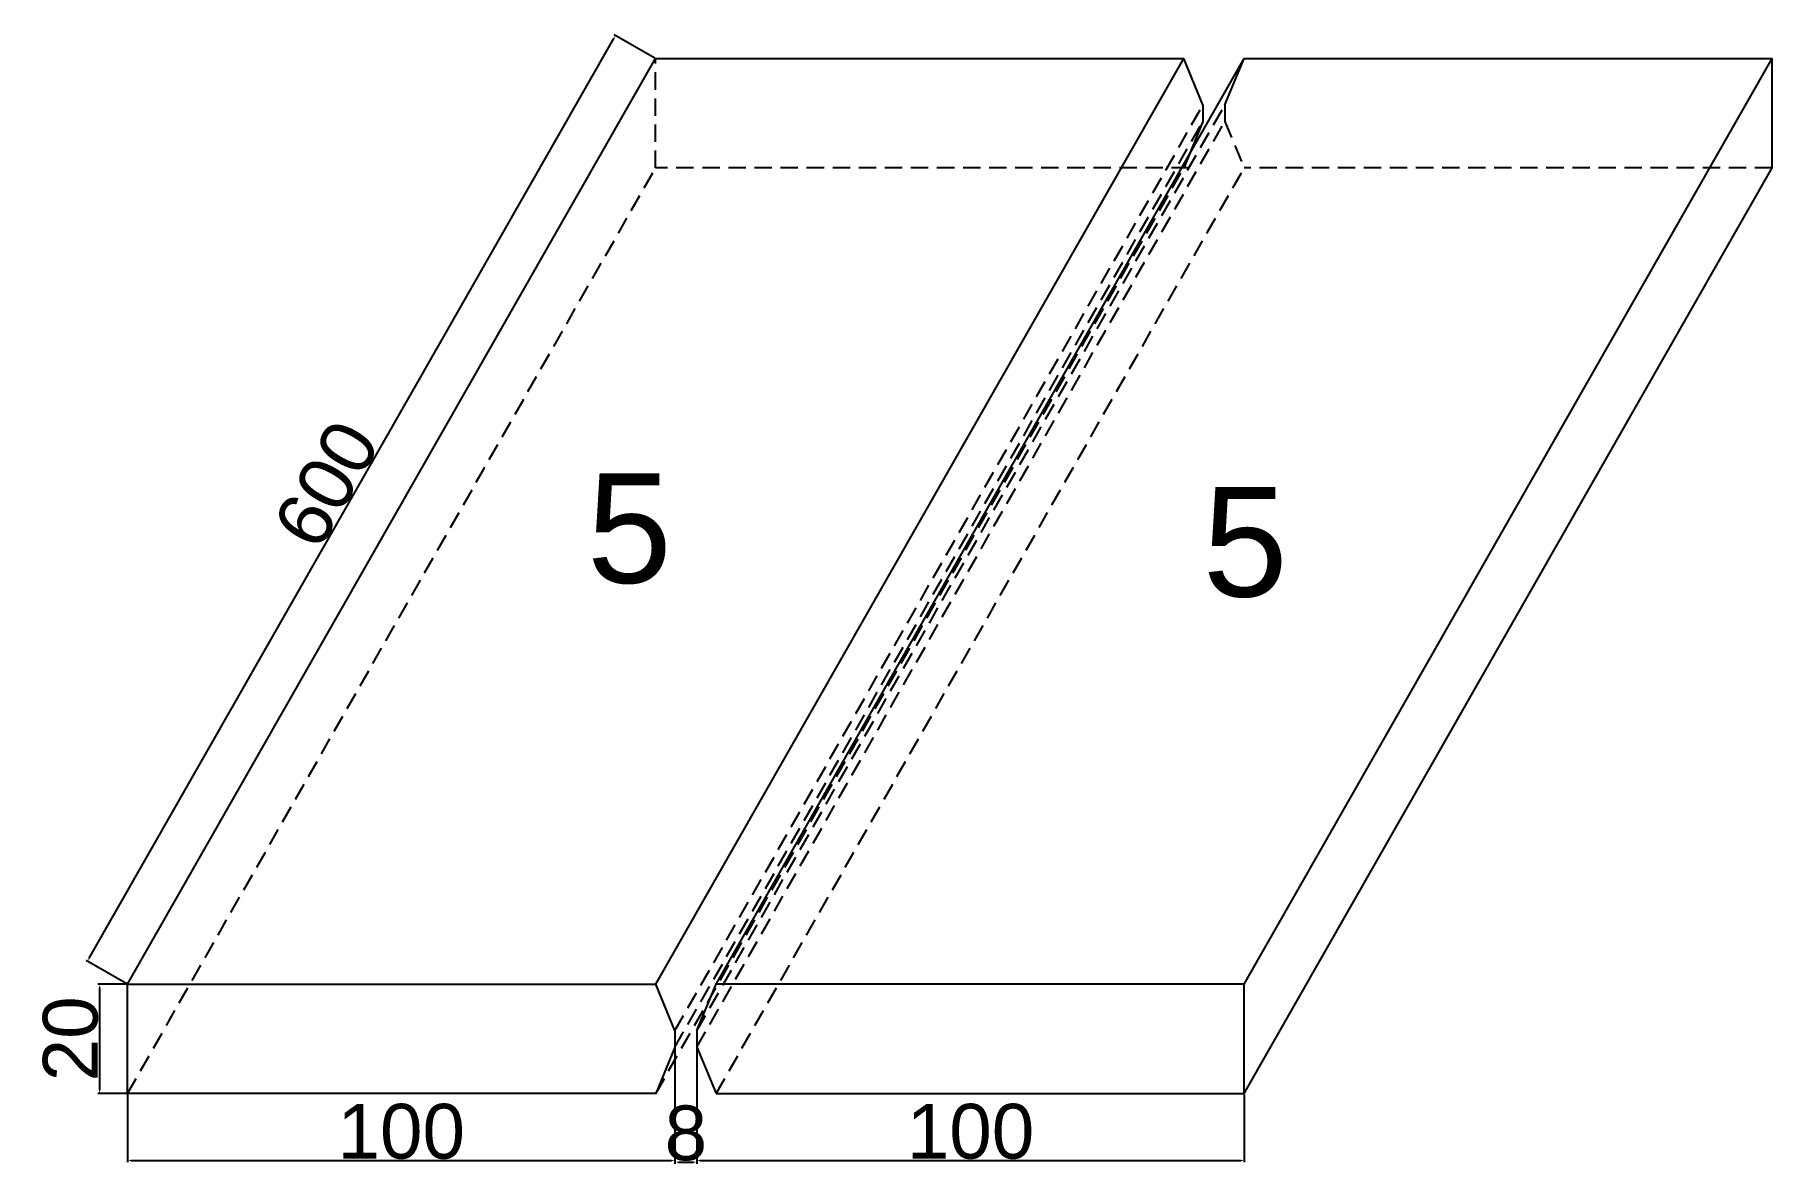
# Model space of a CAD drawing. Header units: millimetres. Extents: x 1508 to 21448, y 743 to 5053.
# Drawn here: x 12119 to 13389, y 2354 to 3183 of the extents above; entities that cross this region are included whole.
import ezdxf

# ---------------------------------------------------------------- set-up
doc = ezdxf.new("R2010")
doc.units = ezdxf.units.MM
doc.linetypes.add('DASHED', pattern=[19.05, 12.7, -6.35])
doc.layers.add('尺寸标注', color=6, linetype='Continuous')
doc.layers.add('标号', color=4, linetype='Continuous')
doc.styles.get("Standard").update_dxf_attribs({"font": 'arial.ttf'})
doc.dimstyles.new('边框总尺寸', dxfattribs={"dimtxt": 40, "dimasz": 2.5, "dimexe": 1.25, "dimexo": 0.625, "dimtad": 1, "dimtxsty": 'Standard', "dimcen": 2.5, "dimclrd": 6, "dimclre": 6, "dimclrt": 6, "dimadec": 0, "dimazin": 0, "dimtfac": 1, "dimtmove": 0, "dimatfit": 3, "dimfxl": 1, "dimarcsym": 0})

msp = doc.modelspace()

# ---------------------------------------------------------------- texts
at = {"layer": '标号', "char_height": 80, "attachment_point": 7}
for insert in [(12522.337, 2781.271), (12972.361, 2771.278)]:
    msp.add_mtext_dynamic_manual_height_columns('5 ', width=70.10425, gutter_width=12.5, heights=[0], dxfattribs=dict(at, insert=insert))

# ---------------------------------------------------------------- blocks, each defined once
blk = doc.blocks.new('*D162')
at = {"layer": 'Defpoints', "color": 0, "transparency": 16777216}
for p in [(12186.7, 2489.2), (12166.2, 2409.2), (12186.7, 2409.2)]:
    blk.add_point(p, dxfattribs=at)
at = {"layer": '尺寸标注', "color": 6, "lineweight": -2, "transparency": 16777216}
for p, q in [((12186.1, 2489.2), (12164.9, 2489.2)), ((12166.2, 2486.7), (12166.2, 2411.7)), ((12186.1, 2409.2), (12164.9, 2409.2))]:
    blk.add_line(p, q, dxfattribs=at)
at = {"layer": '尺寸标注', "color": 6, "transparency": 16777216}
for points in [[(12165.8, 2486.7), (12166.6, 2486.7), (12166.2, 2489.2)], [(12165.8, 2411.7), (12166.6, 2411.7), (12166.2, 2409.2)]]:
    blk.add_solid(points, dxfattribs=at)
at = {"layer": '尺寸标注', "color": 6, "transparency": 16777216, "insert": (12145.1, 2449.2), "char_height": 40, "attachment_point": 5, "rotation": 90}
blk.add_mtext('20', dxfattribs=at)
blk = doc.blocks.new('*D163')
at = {"layer": 'Defpoints', "color": 0, "transparency": 16777216}
for p in [(12543.3, 3182.4), (12572.6, 3165.7), (12186.7, 2489.2)]:
    blk.add_point(p, dxfattribs=at)
at = {"layer": '尺寸标注', "color": 6, "lineweight": -2, "transparency": 16777216}
for p, q in [((12158.7, 2508.1), (12542, 3180.3)), ((12572, 3166), (12542.2, 3183.1)), ((12186.2, 2489.5), (12156.4, 2506.5))]:
    blk.add_line(p, q, dxfattribs=at)
at = {"layer": '尺寸标注', "color": 6, "transparency": 16777216}
for points in [[(12541.7, 3180.5), (12542.4, 3180.1), (12543.3, 3182.4)], [(12158.3, 2508.3), (12159.1, 2507.9), (12157.5, 2505.9)]]:
    blk.add_solid(points, dxfattribs=at)
at = {"layer": '尺寸标注', "color": 6, "transparency": 16777216, "insert": (12332.1, 2854.6), "char_height": 40, "attachment_point": 5, "rotation": 60.3035}
blk.add_mtext('600', dxfattribs=at)
blk = doc.blocks.new('*D164')
at = {"layer": 'Defpoints', "color": 0, "transparency": 16777216}
for p in [(12186.7, 2409.2), (12586.7, 2409.2), (12586.7, 2360.4)]:
    blk.add_point(p, dxfattribs=at)
at = {"layer": '尺寸标注', "color": 6, "lineweight": -2, "transparency": 16777216}
for p, q in [((12186.7, 2408.6), (12186.7, 2359.1)), ((12586.7, 2408.6), (12586.7, 2359.1)), ((12189.2, 2360.4), (12584.2, 2360.4))]:
    blk.add_line(p, q, dxfattribs=at)
at = {"layer": '尺寸标注', "color": 6, "transparency": 16777216}
for points in [[(12189.2, 2360.8), (12189.2, 2359.9), (12186.7, 2360.4)], [(12584.2, 2360.8), (12584.2, 2359.9), (12586.7, 2360.4)]]:
    blk.add_solid(points, dxfattribs=at)
at = {"layer": '尺寸标注', "color": 6, "transparency": 16777216, "insert": (12386.7, 2381.4), "char_height": 40, "attachment_point": 5}
blk.add_mtext('100', dxfattribs=at)
blk = doc.blocks.new('*D165')
at = {"layer": 'Defpoints', "color": 0, "transparency": 16777216}
for p in [(12586.7, 2443.2), (12602.7, 2443.2), (12602.7, 2359.1)]:
    blk.add_point(p, dxfattribs=at)
at = {"layer": '尺寸标注', "color": 6, "lineweight": -2, "transparency": 16777216}
for p, q in [((12586.7, 2442.6), (12586.7, 2357.9)), ((12602.7, 2442.6), (12602.7, 2357.9)), ((12589.2, 2359.1), (12600.2, 2359.1))]:
    blk.add_line(p, q, dxfattribs=at)
at = {"layer": '尺寸标注', "color": 6, "transparency": 16777216}
for points in [[(12589.2, 2359.5), (12589.2, 2358.7), (12586.7, 2359.1)], [(12600.2, 2359.5), (12600.2, 2358.7), (12602.7, 2359.1)]]:
    blk.add_solid(points, dxfattribs=at)
at = {"layer": '尺寸标注', "color": 6, "transparency": 16777216, "insert": (12594.7, 2380.2), "char_height": 40, "attachment_point": 5}
blk.add_mtext('8', dxfattribs=at)
blk = doc.blocks.new('*D166')
at = {"layer": 'Defpoints', "color": 0, "transparency": 16777216}
for p in [(12602.7, 2409.2), (13002.7, 2409.2), (13002.7, 2360.4)]:
    blk.add_point(p, dxfattribs=at)
at = {"layer": '尺寸标注', "color": 6, "lineweight": -2, "transparency": 16777216}
for p, q in [((12602.7, 2408.6), (12602.7, 2359.1)), ((13002.7, 2408.6), (13002.7, 2359.1)), ((12605.2, 2360.4), (13000.2, 2360.4))]:
    blk.add_line(p, q, dxfattribs=at)
at = {"layer": '尺寸标注', "color": 6, "transparency": 16777216}
for points in [[(12605.2, 2360.8), (12605.2, 2359.9), (12602.7, 2360.4)], [(13000.2, 2360.8), (13000.2, 2359.9), (13002.7, 2360.4)]]:
    blk.add_solid(points, dxfattribs=at)
at = {"layer": '尺寸标注', "color": 6, "transparency": 16777216, "insert": (12802.7, 2381.4), "char_height": 40, "attachment_point": 5}
blk.add_mtext('100', dxfattribs=at)

# ---------------------------------------------------------------- dimensions: what is measured, and where the dimension line sits
at = {"layer": '尺寸标注'}
for p1, p2, distance, text, picture, middle in [((12186.742, 2489.234), (12572.559, 3165.739), 33.699, '600', '*D163', (12332.094, 2854.608)), ((12186.742, 2489.234), (12186.742, 2409.234), -20.567, '20', '*D162', (12145.127, 2449.234)), ((12186.742, 2409.234), (12586.742, 2409.234), -48.875, '100', '*D164', (12386.742, 2381.407)), ((12602.742, 2409.234), (13002.742, 2409.234), -48.875, '100', '*D166', (12802.742, 2381.407))]:
    dim = msp.add_aligned_dim(p1=p1, p2=p2, distance=distance, text=text, dimstyle='边框总尺寸', dxfattribs=at)
    dim.commit()
    dim.dimension.update_dxf_attribs({"geometry": picture, "text_midpoint": middle})
dim = msp.add_linear_dim(base=(12602.742, 2359.109), p1=(12586.742, 2443.234), p2=(12602.742, 2443.234), angle=0, text='8', dimstyle='边框总尺寸', dxfattribs=at)
dim.commit()
dim.dimension.update_dxf_attribs({"geometry": '*D165', "text_midpoint": (12594.742, 2359.109), "dimtype": 161})

# ---------------------------------------------------------------- linework, layer by layer
for p, q in [((12186.742, 2489.234), (12572.559, 3165.739)), ((12572.559, 3165.739), (12958.476, 3165.739)), ((12572.659, 2489.234), (12958.476, 3165.739)), ((12616.825, 2489.234), (13002.642, 3165.739)), ((12972.559, 3131.739), (12958.476, 3165.739)), ((12988.559, 3131.739), (13002.642, 3165.739)), ((13002.642, 3165.739), (13388.559, 3165.739)), ((13002.742, 2489.234), (13388.559, 3165.739)), ((13388.559, 3085.739), (13388.559, 3165.739)), ((12972.559, 3119.739), (12958.476, 3085.739)), ((13002.742, 2409.234), (13388.559, 3085.739)), ((12586.742, 2455.234), (12572.659, 2489.234)), ((12602.742, 2455.234), (12616.825, 2489.234)), ((13002.742, 2489.234), (12616.825, 2489.234)), ((13002.742, 2409.234), (13002.742, 2489.234)), ((12586.742, 2443.234), (12572.659, 2409.234)), ((12602.742, 2443.234), (12616.825, 2409.234)), ((12616.825, 2409.234), (13002.742, 2409.234))]:
    msp.add_line(p, q)
at = {"linetype": 'DASHED'}
for p, q in [((12572.559, 3085.739), (12572.559, 3165.739)), ((12586.742, 2455.234), (12972.559, 3131.739)), ((12602.742, 2455.234), (12988.559, 3131.739)), ((12586.742, 2443.234), (12972.559, 3119.739)), ((12602.742, 2443.234), (12988.559, 3119.739)), ((12988.559, 3119.739), (13002.642, 3085.739)), ((12186.742, 2409.234), (12572.559, 3085.739)), ((12962.325, 3085.739), (12572.559, 3085.739)), ((12572.659, 2409.234), (12958.476, 3085.739)), ((12616.825, 2409.234), (13002.642, 3085.739)), ((13388.559, 3085.739), (13002.642, 3085.739))]:
    msp.add_line(p, q, dxfattribs=at)
for points in [[(12972.559, 3131.739), (12972.559, 3119.739)], [(12572.659, 2409.234), (12186.742, 2409.234), (12186.742, 2489.234), (12572.659, 2489.234)], [(12586.742, 2455.234), (12586.742, 2443.234)], [(12602.742, 2455.234), (12602.742, 2443.234)]]:
    msp.add_lwpolyline(points)
msp.add_lwpolyline([(12988.559, 3131.739), (12988.559, 3119.739)], dxfattribs=at)

msp.set_redraw_order([(e.dxf.handle, doc.entitydb.next_handle()) for e in msp.query("TEXT MTEXT ATTDEF DIMENSION ARC_DIMENSION")])  # texts and dimensions are drawn at this point

doc.saveas('drawing.dxf')
